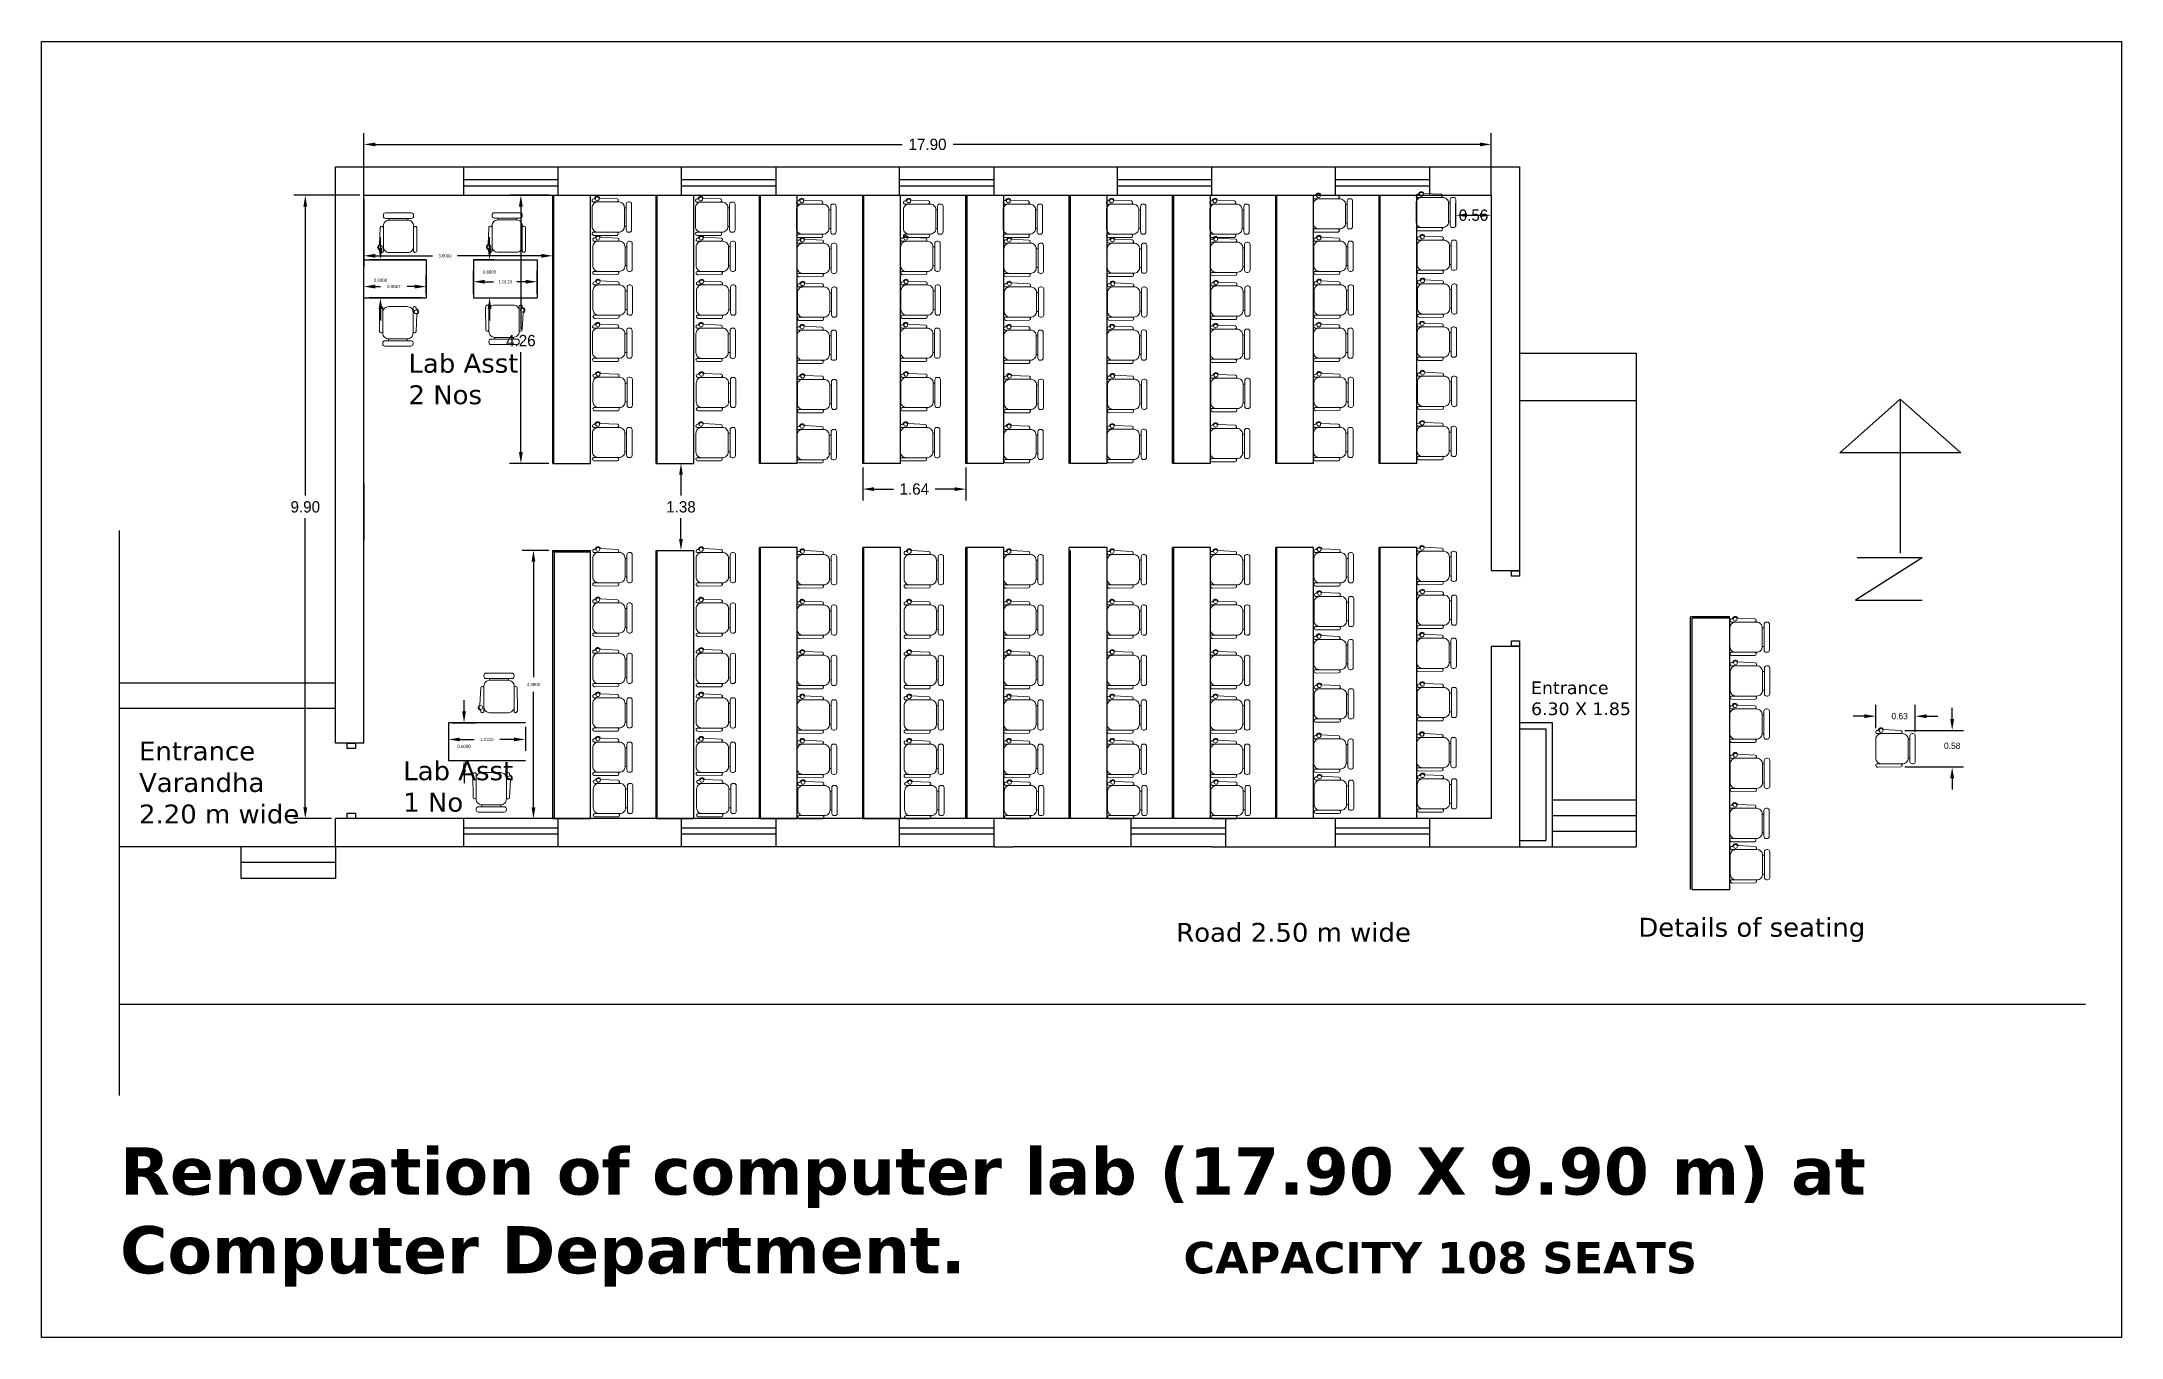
# Model space of a CAD drawing. Header units: inches. Extents: x 23 to 629, y -355 to 51.
# Drawn here: x 586.77 to 619.79, y -288.48 to -267.9 of the extents above; entities that cross this region are included whole.
import ezdxf

# ---------------------------------------------------------------- set-up
doc = ezdxf.new("R2010")
doc.units = ezdxf.units.IN
doc.header["$MEASUREMENT"] = 0
doc.layers.add('FUR', color=252, linetype='Continuous', lineweight=9)
doc.layers.add('FURN', color=252, linetype='Continuous', lineweight=9)
doc.dimstyles.get("Standard").update_dxf_attribs({"dimtxt": 0.18, "dimasz": 0.18, "dimexe": 0.18, "dimexo": 0.0625, "dimgap": 0.09, "dimtad": 0, "dimtih": 1, "dimtoh": 1, "dimdec": 4, "dimzin": 0, "dimdsep": 46, "dimtxsty": 'Standard', "dimcen": 0.09, "dimadec": 0, "dimazin": 0, "dimtfac": 1, "dimtdec": 4, "dimtofl": 0, "dimtmove": 0, "dimatfit": 3, "dimfxl": 1, "dimtolj": 1, "dimtzin": 0, "dimarcsym": 0})

msp = doc.modelspace()

# ---------------------------------------------------------------- texts
at = {"attachment_point": 1}
for s, insert, char_height, width in [('{\\fVerdana|b0|i0|c0|p34;Lab Asst\\P2 Nos}', (592.59417, -272.8605), 0.3, 2.9300853), ('{\\fVerdana|b0|i0|c0|p34;Entrance\\P6.30 X 1.85}', (610.41762, -278.06453), 0.2, 2.6756777), ('{\\fVerdana|b0|i0|c0|p34;Entrance Varandha\\P2.20 m wide}', (588.31575, -279.01796), 0.3, 2.9300853), ('{\\fVerdana|b0|i0|c0|p34;Lab Asst\\P1 No}', (592.5105, -279.33186), 0.3, 2.9300853), ('{\\fVerdana|b0|i0|c0|p34;Road 2.50 m wide}', (604.78362, -281.89808), 0.3, 5.1441554), ('{\\fVerdana|b0|i0|c0|p34;Details of seating}', (612.11983, -281.81754), 0.3, 5.1441554), ('{\\fVerdana|b1|i0|c0|p34;\\H0.75x;Renovation of computer lab (17.90 X 9.90 m) at Computer Department.   \\H1.333x;     \\H0.5x;CAPACITY 108 SEATS}', (588.01337, -285.4634), 1, 27.74073)]:
    msp.add_mtext(s, dxfattribs=dict(at, insert=insert, char_height=char_height, width=width))

# ---------------------------------------------------------------- blocks, each defined once
blk = doc.blocks.new('CINE CHAIR')
at = {"layer": 'FUR', "color": 48, "lineweight": 0}
for p, q in [((448043.776, 57308.306), (448043.8, 57308.306)), ((448043.776, 57308.058), (448043.8, 57308.058))]:
    blk.add_line(p, q, dxfattribs=at)
blk.add_lwpolyline([(448043.45, 57308.434), (448043.678, 57308.423, -0.388092), (448043.695, 57308.404), (448043.695, 57308.401, -0.414214), (448043.676, 57308.382), (448043.367, 57308.382, -0.414214), (448043.348, 57308.401), (448043.348, 57308.404, -0.491313), (448043.377, 57308.423), (448043.384, 57308.436)], format="xyb", dxfattribs=at)
for points in [[(448043.424, 57308.382), (448043.7, 57308.382, -0.414214), (448043.776, 57308.306), (448043.776, 57308.058, -0.414214), (448043.7, 57307.982), (448043.424, 57307.982, -0.414214), (448043.348, 57308.058), (448043.348, 57308.306, -0.414214)], [(448043.828, 57308.382), (448043.842, 57308.382, -0.414214), (448043.871, 57308.353), (448043.871, 57308.01, -0.414214), (448043.842, 57307.982), (448043.828, 57307.982, -0.414214), (448043.8, 57308.01), (448043.8, 57308.353, -0.414214)], [(448043.379, 57307.938), (448043.678, 57307.94, 0.393133), (448043.695, 57307.959), (448043.695, 57307.963, 0.414214), (448043.676, 57307.982), (448043.367, 57307.982, 0.414214), (448043.348, 57307.963), (448043.348, 57307.966, 0.435766)]]:
    blk.add_lwpolyline(points, format="xyb", close=True, dxfattribs=at)
blk.add_circle((448043.417, 57308.422), 0.0249, dxfattribs=at)
blk.add_arc((448043.417, 57308.422), 0.0356, 19.6628, 156.9494, dxfattribs=at)
blk = doc.blocks.new('*D195')
at = {"color": 0, "lineweight": -2}
for p, q in [((591.823, -270.342), (590.775, -270.342)), ((590.955, -270.522), (590.955, -275.112)), ((590.955, -280.062), (590.955, -275.472)), ((591.373, -280.242), (590.775, -280.242))]:
    blk.add_line(p, q, dxfattribs=at)
at = {"color": 0}
for points in [[(590.925, -270.522), (590.985, -270.522), (590.955, -270.342)], [(590.925, -280.062), (590.985, -280.062), (590.955, -280.242)]]:
    blk.add_solid(points, dxfattribs=at)
at = {"layer": 'Defpoints', "color": 0}
for p in [(591.885, -270.342), (590.955, -280.242), (591.435, -280.242)]:
    blk.add_point(p, dxfattribs=at)
at = {"color": 0, "insert": (590.955, -275.292), "char_height": 0.18, "attachment_point": 5}
blk.add_mtext('\\A1;9.90', dxfattribs=at)
blk = doc.blocks.new('*D196')
at = {"color": 0, "lineweight": -2}
for p, q in [((615.711, -278.616), (615.531, -278.616)), ((615.891, -278.807), (615.891, -278.436)), ((616.518, -278.864), (616.518, -278.436)), ((616.698, -278.616), (616.878, -278.616))]:
    blk.add_line(p, q, dxfattribs=at)
at = {"color": 0}
for points in [[(615.711, -278.586), (615.711, -278.646), (615.891, -278.616)], [(616.698, -278.586), (616.698, -278.646), (616.518, -278.616)]]:
    blk.add_solid(points, dxfattribs=at)
at = {"layer": 'Defpoints', "color": 0}
for p in [(616.518, -278.616), (615.891, -278.869), (616.518, -278.926)]:
    blk.add_point(p, dxfattribs=at)
at = {"color": 0, "insert": (616.269, -278.616), "char_height": 0.1, "attachment_point": 5}
blk.add_mtext('\\A1;0.63', dxfattribs=at)
blk = doc.blocks.new('*D197')
at = {"color": 0, "lineweight": -2}
for p, q in [((617.103, -278.662), (617.103, -278.482)), ((616.349, -278.842), (617.283, -278.842)), ((616.349, -279.422), (617.283, -279.422)), ((617.103, -279.602), (617.103, -279.782))]:
    blk.add_line(p, q, dxfattribs=at)
at = {"color": 0}
for points in [[(617.073, -278.662), (617.133, -278.662), (617.103, -278.842)], [(617.073, -279.602), (617.133, -279.602), (617.103, -279.422)]]:
    blk.add_solid(points, dxfattribs=at)
at = {"layer": 'Defpoints', "color": 0}
for p in [(616.287, -278.842), (617.103, -278.842), (616.286, -279.422)]:
    blk.add_point(p, dxfattribs=at)
at = {"color": 0, "insert": (617.103, -279.086), "char_height": 0.1, "attachment_point": 5}
blk.add_mtext('\\A1;0.58', dxfattribs=at)
blk = doc.blocks.new('*D198')
at = {"color": 0, "lineweight": -2}
for p, q in [((591.885, -270.342), (591.885, -269.355)), ((609.785, -270.342), (609.785, -269.355)), ((592.065, -269.535), (600.43, -269.535)), ((609.605, -269.535), (601.24, -269.535))]:
    blk.add_line(p, q, dxfattribs=at)
at = {"color": 0}
for points in [[(592.065, -269.505), (592.065, -269.565), (591.885, -269.535)], [(609.605, -269.505), (609.605, -269.565), (609.785, -269.535)]]:
    blk.add_solid(points, dxfattribs=at)
at = {"layer": 'Defpoints', "color": 0}
for p in [(609.785, -269.535), (591.885, -270.404), (609.785, -270.404)]:
    blk.add_point(p, dxfattribs=at)
at = {"color": 0, "insert": (600.835, -269.535), "char_height": 0.18, "attachment_point": 5}
blk.add_mtext('\\A1;17.90', dxfattribs=at)
blk = doc.blocks.new('*D206')
at = {"color": 0, "lineweight": -2}
for p, q in [((591.885, -270.404), (591.885, -271.484)), ((594.885, -270.404), (594.885, -271.484)), ((592.065, -271.304), (592.975, -271.304)), ((594.705, -271.304), (593.372, -271.304))]:
    blk.add_line(p, q, dxfattribs=at)
at = {"color": 0}
for points in [[(592.065, -271.274), (592.065, -271.334), (591.885, -271.304)], [(594.705, -271.274), (594.705, -271.334), (594.885, -271.304)]]:
    blk.add_solid(points, dxfattribs=at)
at = {"layer": 'Defpoints', "color": 0}
for p in [(591.885, -270.342), (594.885, -270.342), (591.885, -271.304)]:
    blk.add_point(p, dxfattribs=at)
at = {"color": 0, "insert": (593.173, -271.304), "char_height": 0.05, "attachment_point": 5}
blk.add_mtext('\\A1;3.0000', dxfattribs=at)
blk = doc.blocks.new('*D207')
at = {"color": 0, "lineweight": -2}
for p, q in [((596.588, -274.602), (597.1, -274.602)), ((596.92, -274.782), (596.92, -275.112)), ((596.92, -275.802), (596.92, -275.472)), ((596.588, -275.982), (597.1, -275.982))]:
    blk.add_line(p, q, dxfattribs=at)
at = {"color": 0}
for points in [[(596.89, -274.782), (596.95, -274.782), (596.92, -274.602)], [(596.89, -275.802), (596.95, -275.802), (596.92, -275.982)]]:
    blk.add_solid(points, dxfattribs=at)
at = {"layer": 'Defpoints', "color": 0}
for p in [(596.525, -274.602), (596.92, -274.602), (596.525, -275.982)]:
    blk.add_point(p, dxfattribs=at)
at = {"color": 0, "insert": (596.92, -275.292), "char_height": 0.18, "attachment_point": 5}
blk.add_mtext('\\A1;1.38', dxfattribs=at)
blk = doc.blocks.new('*D208')
at = {"color": 0, "lineweight": -2}
for p, q in [((599.805, -274.664), (599.805, -275.189)), ((601.445, -274.664), (601.445, -275.189)), ((599.985, -275.009), (600.295, -275.009)), ((601.265, -275.009), (600.955, -275.009))]:
    blk.add_line(p, q, dxfattribs=at)
at = {"color": 0}
for points in [[(599.985, -274.979), (599.985, -275.039), (599.805, -275.009)], [(601.265, -274.979), (601.265, -275.039), (601.445, -275.009)]]:
    blk.add_solid(points, dxfattribs=at)
at = {"layer": 'Defpoints', "color": 0}
for p in [(599.805, -274.602), (601.445, -274.602), (601.445, -275.009)]:
    blk.add_point(p, dxfattribs=at)
at = {"color": 0, "insert": (600.625, -275.009), "char_height": 0.18, "attachment_point": 5}
blk.add_mtext('\\A1;1.64', dxfattribs=at)
blk = doc.blocks.new('*D209')
at = {"color": 0, "lineweight": -2}
for p, q in [((594.823, -275.982), (594.398, -275.982)), ((594.578, -276.162), (594.578, -277.997)), ((594.578, -280.062), (594.578, -278.227)), ((594.823, -280.242), (594.398, -280.242))]:
    blk.add_line(p, q, dxfattribs=at)
at = {"color": 0}
for points in [[(594.548, -276.162), (594.608, -276.162), (594.578, -275.982)], [(594.548, -280.062), (594.608, -280.062), (594.578, -280.242)]]:
    blk.add_solid(points, dxfattribs=at)
at = {"layer": 'Defpoints', "color": 0}
for p in [(594.578, -275.982), (594.885, -275.982), (594.885, -280.242)]:
    blk.add_point(p, dxfattribs=at)
at = {"color": 0, "insert": (594.578, -278.112), "char_height": 0.05, "attachment_point": 5}
blk.add_mtext('\\A1;4.2600', dxfattribs=at)
blk = doc.blocks.new('*D210')
at = {"color": 0, "lineweight": -2}
for p, q in [((594.823, -270.342), (594.198, -270.342)), ((594.378, -270.522), (594.378, -272.472)), ((594.378, -274.422), (594.378, -272.832)), ((594.823, -274.602), (594.198, -274.602))]:
    blk.add_line(p, q, dxfattribs=at)
at = {"color": 0}
for points in [[(594.348, -270.522), (594.408, -270.522), (594.378, -270.342)], [(594.348, -274.422), (594.408, -274.422), (594.378, -274.602)]]:
    blk.add_solid(points, dxfattribs=at)
at = {"layer": 'Defpoints', "color": 0}
for p in [(594.378, -270.342), (594.885, -270.342), (594.885, -274.602)]:
    blk.add_point(p, dxfattribs=at)
at = {"color": 0, "insert": (594.378, -272.652), "char_height": 0.18, "attachment_point": 5}
blk.add_mtext('\\A1;4.26', dxfattribs=at)
blk = doc.blocks.new('*D211')
at = {"color": 0, "lineweight": -2}
for p, q in [((609.785, -270.404), (609.785, -270.84)), ((609.22, -270.473), (609.22, -270.84)), ((609.4, -270.66), (609.605, -270.66))]:
    blk.add_line(p, q, dxfattribs=at)
at = {"color": 0}
for points in [[(609.4, -270.63), (609.4, -270.69), (609.22, -270.66)], [(609.605, -270.63), (609.605, -270.69), (609.785, -270.66)]]:
    blk.add_solid(points, dxfattribs=at)
at = {"layer": 'Defpoints', "color": 0}
for p in [(609.22, -270.41), (609.785, -270.342), (609.785, -270.66)]:
    blk.add_point(p, dxfattribs=at)
at = {"color": 0, "insert": (609.503, -270.66), "char_height": 0.18, "attachment_point": 5}
blk.add_mtext('\\A1;0.56', dxfattribs=at)
blk = doc.blocks.new('*D215')
at = {"color": 0, "lineweight": -2}
for p, q in [((592.149, -271.19), (592.149, -271.01)), ((592.811, -271.37), (591.969, -271.37)), ((592.811, -271.97), (591.969, -271.97)), ((592.149, -272.15), (592.149, -272.33))]:
    blk.add_line(p, q, dxfattribs=at)
at = {"color": 0}
for points in [[(592.119, -271.19), (592.179, -271.19), (592.149, -271.37)], [(592.119, -272.15), (592.179, -272.15), (592.149, -271.97)]]:
    blk.add_solid(points, dxfattribs=at)
at = {"layer": 'Defpoints', "color": 0}
for p in [(592.874, -271.37), (592.149, -271.97), (592.874, -271.97)]:
    blk.add_point(p, dxfattribs=at)
at = {"color": 0, "insert": (592.149, -271.693), "char_height": 0.05, "attachment_point": 5}
blk.add_mtext('\\A1;0.6000', dxfattribs=at)
blk = doc.blocks.new('*D252')
at = {"color": 0, "lineweight": -2}
for p, q in [((593.229, -278.782), (593.229, -279.165)), ((593.409, -278.985), (593.637, -278.985)), ((594.27, -278.985), (594.042, -278.985)), ((594.45, -278.782), (594.45, -279.165))]:
    blk.add_line(p, q, dxfattribs=at)
at = {"color": 0}
for points in [[(593.409, -278.955), (593.409, -279.015), (593.229, -278.985)], [(594.27, -278.955), (594.27, -279.015), (594.45, -278.985)]]:
    blk.add_solid(points, dxfattribs=at)
at = {"layer": 'Defpoints', "color": 0}
for p in [(593.229, -278.72), (594.45, -278.72), (594.45, -278.985)]:
    blk.add_point(p, dxfattribs=at)
at = {"color": 0, "insert": (593.84, -278.985), "char_height": 0.05, "attachment_point": 5}
blk.add_mtext('\\A1;1.2220', dxfattribs=at)
blk = doc.blocks.new('*D253')
at = {"color": 0, "lineweight": -2}
for p, q in [((593.476, -278.54), (593.476, -278.36)), ((593.291, -278.72), (593.656, -278.72)), ((593.291, -279.32), (593.656, -279.32)), ((593.476, -279.5), (593.476, -279.68))]:
    blk.add_line(p, q, dxfattribs=at)
at = {"color": 0}
for points in [[(593.446, -278.54), (593.506, -278.54), (593.476, -278.72)], [(593.446, -279.5), (593.506, -279.5), (593.476, -279.32)]]:
    blk.add_solid(points, dxfattribs=at)
at = {"layer": 'Defpoints', "color": 0}
for p in [(593.229, -278.72), (593.229, -279.32), (593.476, -279.32)]:
    blk.add_point(p, dxfattribs=at)
at = {"color": 0, "insert": (593.476, -279.095), "char_height": 0.05, "attachment_point": 5}
blk.add_mtext('\\A1;0.6000', dxfattribs=at)
blk = doc.blocks.new('*D254')
at = {"color": 0, "lineweight": -2}
for p, q in [((593.624, -271.907), (593.624, -271.536)), ((593.804, -271.716), (593.944, -271.716)), ((594.455, -271.716), (594.315, -271.716)), ((594.635, -271.907), (594.635, -271.536))]:
    blk.add_line(p, q, dxfattribs=at)
at = {"color": 0}
for points in [[(593.804, -271.686), (593.804, -271.746), (593.624, -271.716)], [(594.455, -271.686), (594.455, -271.746), (594.635, -271.716)]]:
    blk.add_solid(points, dxfattribs=at)
at = {"layer": 'Defpoints', "color": 0}
for p in [(593.624, -271.716), (593.624, -271.97), (594.635, -271.97)]:
    blk.add_point(p, dxfattribs=at)
at = {"color": 0, "insert": (594.129, -271.716), "char_height": 0.05, "attachment_point": 5}
blk.add_mtext('\\A1;1.0113', dxfattribs=at)
blk = doc.blocks.new('*D255')
at = {"color": 0, "lineweight": -2}
for p, q in [((593.881, -271.19), (593.881, -271.01)), ((593.686, -271.37), (594.061, -271.37)), ((593.686, -271.97), (594.061, -271.97)), ((593.881, -272.15), (593.881, -272.33))]:
    blk.add_line(p, q, dxfattribs=at)
at = {"color": 0}
for points in [[(593.851, -271.19), (593.911, -271.19), (593.881, -271.37)], [(593.851, -272.15), (593.911, -272.15), (593.881, -271.97)]]:
    blk.add_solid(points, dxfattribs=at)
at = {"layer": 'Defpoints', "color": 0}
for p in [(593.624, -271.37), (593.624, -271.97), (593.881, -271.97)]:
    blk.add_point(p, dxfattribs=at)
at = {"color": 0, "insert": (593.881, -271.561), "char_height": 0.05, "attachment_point": 5}
blk.add_mtext('\\A1;0.6000', dxfattribs=at)
blk = doc.blocks.new('*D256')
at = {"color": 0, "lineweight": -2}
for p, q in [((591.885, -271.907), (591.885, -271.613)), ((592.874, -271.907), (592.874, -271.613)), ((592.065, -271.793), (592.149, -271.793)), ((592.694, -271.793), (592.571, -271.793))]:
    blk.add_line(p, q, dxfattribs=at)
at = {"color": 0}
for points in [[(592.065, -271.763), (592.065, -271.823), (591.885, -271.793)], [(592.694, -271.763), (592.694, -271.823), (592.874, -271.793)]]:
    blk.add_solid(points, dxfattribs=at)
at = {"layer": 'Defpoints', "color": 0}
for p in [(591.885, -271.97), (592.874, -271.793), (592.874, -271.97)]:
    blk.add_point(p, dxfattribs=at)
at = {"color": 0, "insert": (592.36, -271.793), "char_height": 0.05, "attachment_point": 5}
blk.add_mtext('\\A1;0.9887', dxfattribs=at)

# ---------------------------------------------------------------- dimensions: what is measured, and where the dimension line sits
for base, p1, p2, override, picture, middle in [((609.78512, -269.53535), (591.88512, -270.40431), (609.78512, -270.40431), {"dimdec": 2}, '*D198', (600.83512, -269.53535)), ((594.45049, -278.98517), (593.22852, -278.71951), (594.45049, -278.71951), {"dimtxt": 0.05}, '*D252', (593.83951, -278.98517))]:
    dim = msp.add_linear_dim(base=base, p1=p1, p2=p2, dimstyle='Standard', override=override)
    dim.commit()
    dim.dimension.update_dxf_attribs({"geometry": picture, "text_midpoint": middle})
for base, p1, p2, override, picture, middle in [((590.95531, -280.24181), (591.88512, -270.34181), (591.43512, -280.24181), {"dimdec": 2}, '*D195', (590.95531, -275.29181)), ((594.37791, -270.34181), (594.88512, -274.60181), (594.88512, -270.34181), {"dimdec": 2}, '*D210', (594.37791, -272.65181)), ((592.14868, -271.96989), (592.87381, -271.36989), (592.87381, -271.96989), {"dimtxt": 0.05}, '*D215', (592.14868, -271.69276)), ((593.88129, -271.96989), (593.62381, -271.36989), (593.62381, -271.96989), {"dimtxt": 0.05}, '*D255', (593.88129, -271.56138)), ((594.57818, -275.98181), (594.88512, -280.24181), (594.88512, -275.98181), {"dimtxt": 0.05}, '*D209', (594.57818, -278.11181)), ((593.47648, -279.31951), (593.22852, -278.71951), (593.22852, -279.31951), {"dimtxt": 0.05}, '*D253', (593.47648, -279.0953)), ((617.10257, -278.84216), (616.28647, -279.4217), (616.28679, -278.84216), {"dimtxt": 0.1, "dimdec": 2}, '*D197', (617.10257, -279.08638))]:
    dim = msp.add_linear_dim(base=base, p1=p1, p2=p2, angle=90, dimstyle='Standard', override=override)
    dim.commit()
    dim.dimension.update_dxf_attribs({"geometry": picture, "text_midpoint": middle, "dimtype": 160})
for base, p1, p2, override, picture, middle in [((591.88512, -271.30401), (594.88512, -270.34181), (591.88512, -270.34181), {"dimtxt": 0.05}, '*D206', (593.17323, -271.30401)), ((609.78512, -270.66028), (609.22027, -270.41028), (609.78512, -270.34181), {"dimdec": 2}, '*D211', (609.5027, -270.66028)), ((592.87381, -271.79341), (591.88512, -271.96989), (592.87381, -271.96989), {"dimtxt": 0.05}, '*D256', (592.35982, -271.79341)), ((593.62381, -271.71646), (594.63512, -271.96989), (593.62381, -271.96989), {"dimtxt": 0.05}, '*D254', (594.12947, -271.71646)), ((601.44512, -275.00918), (599.80512, -274.60181), (601.44512, -274.60181), {"dimdec": 2}, '*D208', (600.62512, -275.00918)), ((616.51801, -278.61631), (615.89101, -278.86913), (616.51801, -278.92614), {"dimtxt": 0.1, "dimdec": 2}, '*D196', (616.26875, -278.61631))]:
    dim = msp.add_linear_dim(base=base, p1=p1, p2=p2, dimstyle='Standard', override=override)
    dim.commit()
    dim.dimension.update_dxf_attribs({"geometry": picture, "text_midpoint": middle, "dimtype": 160})
dim = msp.add_linear_dim(base=(596.92038, -274.60181), p1=(596.52512, -275.98181), p2=(596.52512, -274.60181), angle=90, dimstyle='Standard', override={"dimdec": 2})
dim.commit()
dim.dimension.update_dxf_attribs({"geometry": '*D207', "text_midpoint": (596.92038, -275.29181)})

# ---------------------------------------------------------------- linework, layer by layer
for p, q in [((591.43512, -279.04181), (591.43512, -269.89181)), ((591.43512, -269.89181), (609.78512, -269.89181)), ((593.46512, -269.89181), (593.46512, -270.34181)), ((593.46512, -270.09181), (594.96512, -270.09181)), ((594.96512, -269.89181), (594.96512, -270.34181)), ((596.92512, -269.89181), (596.92512, -270.34181)), ((596.92512, -270.09181), (598.42512, -270.09181)), ((598.42512, -269.89181), (598.42512, -270.34181)), ((600.38512, -269.89181), (600.38512, -270.34181)), ((600.38512, -270.09181), (601.88512, -270.09181)), ((601.88512, -269.89181), (601.88512, -270.34181)), ((603.84512, -269.89181), (603.84512, -270.34181)), ((603.84512, -270.09181), (605.34512, -270.09181)), ((605.34512, -269.89181), (605.34512, -270.34181)), ((607.30512, -269.89181), (607.30512, -270.34181)), ((607.30512, -270.09181), (608.80512, -270.09181)), ((608.80512, -269.89181), (608.80512, -270.34181)), ((609.78512, -269.89181), (610.23512, -269.89181)), ((610.23512, -269.89181), (610.23512, -275.94163)), ((591.88512, -279.04181), (591.88512, -270.34181)), ((591.88512, -270.34181), (609.78512, -270.34181)), ((593.46512, -270.19181), (594.96512, -270.19181)), ((596.18512, -270.34181), (606.61012, -270.34181)), ((596.92512, -270.19181), (598.42512, -270.19181)), ((600.38512, -270.19181), (601.88512, -270.19181)), ((603.84512, -270.19181), (605.34512, -270.19181)), ((607.30512, -270.19181), (608.80512, -270.19181)), ((609.78512, -270.34181), (609.78512, -275.94163)), ((591.88512, -271.36989), (592.87381, -271.36989)), ((592.87381, -271.36989), (592.44881, -271.36989)), ((592.87381, -271.36989), (592.87381, -271.96989)), ((593.94881, -271.36989), (593.62381, -271.36989)), ((593.62381, -271.36989), (594.63512, -271.36989)), ((593.62381, -271.36989), (593.62381, -271.96989)), ((594.63512, -271.36989), (594.63512, -271.96989)), ((591.88512, -271.96989), (592.87381, -271.96989)), ((593.62381, -271.96989), (594.63512, -271.96989)), ((610.23512, -272.85116), (612.08512, -272.85116)), ((612.08512, -272.85116), (612.08512, -280.69181)), ((610.23512, -273.60116), (612.08512, -273.60116)), ((615.3176, -274.43096), (616.27904, -273.57915)), ((616.27904, -273.57915), (617.24047, -274.43096)), ((616.27904, -273.57915), (616.27904, -276.02417)), ((617.24047, -274.43096), (615.3176, -274.43096)), ((591.88672, -274.91824), (591.88672, -275.81824)), ((587.99785, -275.66554), (587.99785, -284.64046)), ((609.78512, -275.94163), (609.78512, -276.19181)), ((610.23512, -275.94163), (610.23512, -276.09181)), ((609.78512, -276.19181), (609.78512, -276.30324)), ((609.78512, -276.30324), (610.23512, -276.30324)), ((610.23512, -276.09181), (610.23512, -276.39212)), ((616.62739, -276.10264), (615.5664, -276.77123)), ((616.62739, -276.10264), (615.59587, -276.10264)), ((616.62739, -276.10264), (615.74323, -276.10264)), ((615.5664, -276.77123), (616.62739, -276.77123)), ((609.78512, -277.50324), (609.78512, -277.76036)), ((609.78512, -277.50324), (610.23512, -277.50324)), ((610.23512, -277.50324), (610.23512, -277.84924)), ((609.78512, -277.76036), (609.78512, -280.24181)), ((610.23512, -277.84924), (610.23512, -280.69181)), ((591.43512, -278.09181), (587.99785, -278.09181)), ((591.43512, -278.49181), (587.99785, -278.49181)), ((593.75352, -278.71951), (593.22852, -278.71951)), ((593.22852, -278.71951), (593.22852, -279.31951)), ((594.45352, -278.71951), (593.75352, -278.71951)), ((610.23512, -278.71406), (610.75119, -278.71406)), ((610.23512, -278.81406), (610.65119, -278.81406)), ((610.65119, -278.81406), (610.65119, -280.59181)), ((610.75119, -278.71406), (610.75119, -280.69181)), ((591.88512, -279.04181), (591.43512, -279.04181)), ((593.22852, -279.31951), (594.45049, -279.31951)), ((610.75119, -279.94181), (612.08512, -279.94181)), ((591.43512, -280.69181), (591.43512, -280.24181)), ((592.43512, -280.24181), (591.43512, -280.24181)), ((602.88512, -280.24181), (592.43512, -280.24181)), ((593.46512, -280.24181), (593.46512, -280.69181)), ((594.96512, -280.24181), (594.96512, -280.69181)), ((596.92512, -280.24181), (596.92512, -280.69181)), ((598.42512, -280.24181), (598.42512, -280.69181)), ((600.38512, -280.24181), (600.38512, -280.69181)), ((600.38512, -280.24181), (600.38512, -280.69181)), ((601.88512, -280.24181), (601.88512, -280.69181)), ((601.88512, -280.24181), (601.88512, -280.69181)), ((606.34512, -280.24181), (602.88512, -280.24181)), ((604.06311, -280.24181), (604.06311, -280.69181)), ((604.06311, -280.24181), (604.06311, -280.69181)), ((605.56311, -280.24181), (605.56311, -280.69181)), ((605.56311, -280.24181), (605.56311, -280.69181)), ((609.78512, -280.24181), (606.34512, -280.24181)), ((607.30512, -280.24181), (607.30512, -280.69181)), ((608.80512, -280.24181), (608.80512, -280.69181)), ((610.75119, -280.19181), (612.08512, -280.19181)), ((594.96512, -280.39181), (593.46512, -280.39181)), ((594.96512, -280.49181), (593.46512, -280.49181)), ((598.42512, -280.39181), (596.92512, -280.39181)), ((598.42512, -280.49181), (596.92512, -280.49181)), ((601.88512, -280.39181), (600.38512, -280.39181)), ((601.88512, -280.49181), (600.38512, -280.49181)), ((605.56311, -280.39181), (604.06311, -280.39181)), ((605.56311, -280.49181), (604.06311, -280.49181)), ((608.80512, -280.39181), (607.30512, -280.39181)), ((608.80512, -280.49181), (607.30512, -280.49181)), ((610.23512, -280.59181), (610.65119, -280.59181)), ((610.75119, -280.44181), (612.08512, -280.44181)), ((601.88512, -280.69181), (587.99785, -280.69181)), ((591.43512, -280.69181), (589.93512, -280.69181)), ((589.93512, -281.19181), (589.93512, -280.69181)), ((591.43512, -280.94181), (589.93512, -280.94181)), ((591.43512, -280.69181), (591.43512, -281.19181)), ((601.88512, -280.69181), (602.20138, -280.69181)), ((605.34512, -280.69181), (602.20138, -280.69181)), ((605.34512, -280.69181), (610.75119, -280.69181)), ((610.75119, -280.69181), (612.08512, -280.69181)), ((591.43512, -281.19181), (589.93512, -281.19181)), ((619.2213, -283.19181), (587.99785, -283.19181))]:
    msp.add_line(p, q)
at = {"color": 1}
for p, q in [((594.88512, -274.60181), (594.88512, -270.34181)), ((594.88512, -270.34181), (595.48512, -270.34181)), ((594.90312, -274.60181), (594.90312, -270.34181)), ((595.48512, -274.60181), (595.48512, -270.34181)), ((596.52512, -274.60181), (596.52512, -270.34181)), ((596.52512, -270.34181), (597.12512, -270.34181)), ((596.54312, -274.60181), (596.54312, -270.34181)), ((597.12512, -274.60181), (597.12512, -270.34181)), ((598.16512, -274.60181), (598.16512, -270.34181)), ((598.16512, -270.34181), (598.76512, -270.34181)), ((598.18312, -274.60181), (598.18312, -270.34181)), ((598.76512, -274.60181), (598.76512, -270.34181)), ((599.80512, -274.60181), (599.80512, -270.34181)), ((599.80512, -270.34181), (600.40512, -270.34181)), ((599.82312, -274.60181), (599.82312, -270.34181)), ((600.40512, -274.60181), (600.40512, -270.34181)), ((601.44512, -274.60181), (601.44512, -270.34181)), ((601.44512, -270.34181), (602.04512, -270.34181)), ((601.46312, -274.60181), (601.46312, -270.34181)), ((602.04512, -274.60181), (602.04512, -270.34181)), ((603.08512, -274.60181), (603.08512, -270.34181)), ((603.08512, -270.34181), (603.68512, -270.34181)), ((603.10312, -274.60181), (603.10312, -270.34181)), ((603.68512, -274.60181), (603.68512, -270.34181)), ((604.72512, -274.60181), (604.72512, -270.34181)), ((604.72512, -270.34181), (605.32512, -270.34181)), ((604.74312, -274.60181), (604.74312, -270.34181)), ((605.32512, -274.60181), (605.32512, -270.34181)), ((606.36512, -274.60181), (606.36512, -270.34181)), ((606.36512, -270.34181), (606.96512, -270.34181)), ((606.38312, -274.60181), (606.38312, -270.34181)), ((606.96512, -274.60181), (606.96512, -270.34181)), ((608.00512, -274.60181), (608.00512, -270.34181)), ((608.00512, -270.34181), (608.60512, -270.34181)), ((608.02312, -274.60181), (608.02312, -270.34181)), ((608.60512, -274.60181), (608.60512, -270.34181)), ((594.88512, -274.60181), (595.48512, -274.60181)), ((596.52512, -274.60181), (597.12512, -274.60181)), ((598.76512, -274.60181), (598.16512, -274.60181)), ((600.40512, -274.60181), (599.80512, -274.60181)), ((602.04512, -274.60181), (601.44512, -274.60181)), ((603.68512, -274.60181), (603.08512, -274.60181)), ((605.32512, -274.60181), (604.72512, -274.60181)), ((606.96512, -274.60181), (606.36512, -274.60181)), ((608.60512, -274.60181), (608.00512, -274.60181)), ((594.88512, -280.24181), (594.88512, -275.98181)), ((594.88512, -275.98181), (595.48512, -275.98181)), ((594.88512, -276.00681), (595.48512, -276.00681)), ((594.91012, -280.24181), (594.91012, -275.98181)), ((595.48512, -280.24181), (595.48512, -275.98181)), ((596.52512, -280.24181), (596.52512, -275.98181)), ((596.52512, -275.98181), (597.12512, -275.98181)), ((596.54312, -280.24181), (596.54312, -275.98181)), ((597.12512, -280.24181), (597.12512, -275.98181)), ((598.16512, -275.98181), (598.16512, -275.93681)), ((598.76512, -275.93681), (598.16512, -275.93681)), ((598.16512, -280.24181), (598.16512, -275.98181)), ((598.18312, -275.98181), (598.18312, -275.93681)), ((598.18312, -280.24181), (598.18312, -275.98181)), ((598.76512, -275.98181), (598.76512, -275.93681)), ((598.76512, -280.24181), (598.76512, -275.98181)), ((599.80512, -275.98181), (599.80512, -275.93681)), ((600.40512, -275.93681), (599.80512, -275.93681)), ((599.80512, -280.24181), (599.80512, -275.98181)), ((599.82312, -275.98181), (599.82312, -275.93681)), ((599.82312, -280.24181), (599.82312, -275.98181)), ((600.40512, -275.98181), (600.40512, -275.93681)), ((600.40512, -280.24181), (600.40512, -275.98181)), ((601.44512, -275.98181), (601.44512, -275.93681)), ((602.04512, -275.93681), (601.44512, -275.93681)), ((601.44512, -280.24181), (601.44512, -275.98181)), ((601.46312, -275.98181), (601.46312, -275.93681)), ((601.46312, -280.24181), (601.46312, -275.98181)), ((602.04512, -275.98181), (602.04512, -275.93681)), ((602.04513, -280.24181), (602.04512, -275.98181)), ((603.08512, -275.98181), (603.08512, -275.93681)), ((603.68512, -275.93681), (603.08512, -275.93681)), ((603.08512, -280.24181), (603.08512, -275.98181)), ((603.10312, -280.24181), (603.10312, -275.98181)), ((603.68512, -275.98181), (603.68512, -275.93681)), ((603.68513, -280.24181), (603.68512, -275.98181)), ((604.72512, -275.98181), (604.72512, -275.93681)), ((605.32512, -275.93681), (604.72512, -275.93681)), ((604.72512, -280.24181), (604.72512, -275.98181)), ((604.74312, -275.98181), (604.74312, -275.93681)), ((604.74312, -280.24181), (604.74312, -275.98181)), ((605.32512, -275.98181), (605.32512, -275.93681)), ((605.32512, -280.24181), (605.32512, -275.98181)), ((606.36512, -280.24181), (606.36512, -275.93681)), ((606.96512, -275.93681), (606.36512, -275.93681)), ((606.38312, -280.24181), (606.38312, -275.93681)), ((606.96512, -280.24181), (606.96512, -275.93681)), ((608.00512, -280.24181), (608.00512, -275.93681)), ((608.60512, -275.93681), (608.00512, -275.93681)), ((608.02312, -280.24181), (608.02312, -275.93681)), ((608.60512, -280.24181), (608.60512, -275.93681)), ((612.94946, -281.36653), (612.94946, -277.03653)), ((613.57446, -277.03653), (612.94946, -277.03653)), ((612.97446, -281.36653), (612.97446, -277.06153)), ((613.57446, -277.06153), (612.97446, -277.06153)), ((613.57446, -281.36653), (613.57446, -277.06153)), ((594.88512, -280.24181), (595.48512, -280.24181)), ((596.52512, -280.24181), (597.12512, -280.24181)), ((598.16512, -280.24181), (598.76512, -280.24181)), ((599.80512, -280.24181), (600.40512, -280.24181)), ((612.97446, -281.36653), (613.57446, -281.36653))]:
    msp.add_line(p, q, dxfattribs=at)
for points in [[(586.76857, -267.90216), (619.7901, -267.90216), (619.7901, -288.48133), (586.76857, -288.48133)], [(610.23561, -276.30538), (610.23561, -276.39212), (610.10692, -276.39212), (610.10692, -276.30538)], [(610.23561, -277.41864), (610.23561, -277.50538), (610.10692, -277.50538), (610.10692, -277.41864)], [(591.75077, -279.04316), (591.75077, -279.12989), (591.62208, -279.12989), (591.62208, -279.04316)], [(591.75077, -280.15497), (591.75077, -280.2417), (591.62208, -280.2417), (591.62208, -280.15497)]]:
    msp.add_lwpolyline(points, close=True)

# ---------------------------------------------------------------- block references
at = {"xscale": 1.200000000000004, "yscale": 1.200000000000003, "zscale": 1.2, "rotation": 359.9991434073998}
msp.add_blockref('CINE CHAIR', (-537037.15502, -69040.91183), dxfattribs=at)
at = {"layer": 'FURN', "yscale": 1.200000000000003, "zscale": 1.2}
for p, xscale, rotation in [((-537057.53671, -69032.46927), 1.200000000000004, 359.9991434073998), ((-537055.895, -69032.47034), 1.200000000000004, 359.9991434073998), ((-537054.29069, -69032.50203), 1.200000000000004, 359.9991434073998), ((-537052.59288, -69032.50203), 1.200000000000004, 359.9991434073998), ((-537051.01069, -69032.50203), 1.200000000000004, 359.9991434073998), ((-537049.37069, -69032.50203), 1.200000000000004, 359.9991434073998), ((-537047.73069, -69032.50203), 1.200000000000004, 359.9991434073998), ((-537046.08871, -69032.41774), 1.200000000000004, 359.9991434073998), ((-537044.45275, -69032.39598), 1.200000000000004, 359.9991434073998), ((69354.21495, -537924.29734), 1.200000000000009, 89.99914340739974), ((69355.94103, -537924.29352), 1.200000000000008, 89.99914340739974), ((-537057.52689, -69033.09213), 1.200000000000004, 359.9991434073998), ((-537055.88519, -69033.09319), 1.200000000000004, 359.9991434073998), ((-537054.28088, -69033.12489), 1.200000000000004, 359.9991434073998), ((-537052.63783, -69033.09312), 1.200000000000004, 359.9991434073998), ((-537050.99771, -69033.12363), 1.200000000000004, 359.9991434073998), ((-537049.35774, -69033.12242), 1.200000000000004, 359.9991434073998), ((-537047.71839, -69033.10853), 1.200000000000004, 359.9991434073998), ((-537046.07862, -69033.09148), 1.200000000000004, 359.9991434073998), ((-537044.43686, -69033.07481), 1.200000000000004, 359.9991434073998), ((-537057.52283, -69033.78699), 1.200000000000004, 359.9991434073998), ((-537055.88112, -69033.78805), 1.200000000000004, 359.9991434073998), ((-537054.27682, -69033.81974), 1.200000000000004, 359.9991434073998), ((-537052.63376, -69033.78798), 1.200000000000004, 359.9991434073998), ((-537050.99365, -69033.81849), 1.200000000000004, 359.9991434073998), ((-537049.35367, -69033.81727), 1.200000000000004, 359.9991434073998), ((-537047.71432, -69033.80339), 1.200000000000004, 359.9991434073998), ((-537046.07456, -69033.78634), 1.200000000000004, 359.9991434073998), ((-537044.4328, -69033.76967), 1.200000000000004, 359.9991434073998), ((-68167.6689, 537380.96018), 1.200000000000008, 269.9991434073997), ((-68169.35453, 537380.93534), 1.200000000000008, 269.9991434073997), ((-537057.52951, -69034.47172), 1.200000000000004, 359.9991434073998), ((-537055.88781, -69034.47278), 1.200000000000004, 359.9991434073998), ((-537054.2835, -69034.50447), 1.200000000000004, 359.9991434073998), ((-537052.64044, -69034.4727), 1.200000000000004, 359.9991434073998), ((-537051.00033, -69034.50321), 1.200000000000004, 359.9991434073998), ((-537049.36035, -69034.502), 1.200000000000004, 359.9991434073998), ((-537047.721, -69034.48812), 1.200000000000004, 359.9991434073998), ((-537046.08124, -69034.47107), 1.200000000000004, 359.9991434073998), ((-537044.43948, -69034.45439), 1.200000000000004, 359.9991434073998), ((-537057.52394, -69035.25391), 1.200000000000004, 359.9991434073998), ((-537055.88224, -69035.25497), 1.200000000000004, 359.9991434073998), ((-537054.27793, -69035.28666), 1.200000000000004, 359.9991434073998), ((-537052.63488, -69035.2549), 1.200000000000004, 359.9991434073998), ((-537050.99476, -69035.2854), 1.200000000000004, 359.9991434073998), ((-537049.35479, -69035.28419), 1.200000000000004, 359.9991434073998), ((-537047.71544, -69035.27031), 1.200000000000004, 359.9991434073998), ((-537046.07567, -69035.25326), 1.200000000000004, 359.9991434073998), ((-537044.43391, -69035.23659), 1.200000000000004, 359.9991434073998), ((-537057.53022, -69036.04932), 1.200000000000004, 359.9991434073998), ((-537055.88851, -69036.05039), 1.200000000000004, 359.9991434073998), ((-537054.28421, -69036.08208), 1.200000000000004, 359.9991434073998), ((-537052.64115, -69036.05031), 1.200000000000004, 359.9991434073998), ((-537051.00103, -69036.08082), 1.200000000000004, 359.9991434073998), ((-537049.36106, -69036.07961), 1.200000000000004, 359.9991434073998), ((-537047.72171, -69036.06573), 1.200000000000004, 359.9991434073998), ((-537046.08194, -69036.04868), 1.200000000000004, 359.9991434073998), ((-537044.44019, -69036.032), 1.200000000000004, 359.9991434073998), ((-537057.52689, -69038.03622), 1.200000000000004, 359.9991434073998), ((-537055.88519, -69038.03728), 1.200000000000004, 359.9991434073998), ((-537054.28088, -69038.06898), 1.200000000000004, 359.9991434073998), ((-537052.58307, -69038.06898), 1.200000000000004, 359.9991434073998), ((-537051.00088, -69038.06898), 1.200000000000004, 359.9991434073998), ((-537049.36088, -69038.06898), 1.200000000000004, 359.9991434073998), ((-537047.72088, -69038.06898), 1.200000000000004, 359.9991434073998), ((-537046.07561, -69038.03835), 1.200000000000004, 359.9991434073998), ((-537044.43965, -69038.01659), 1.200000000000004, 359.9991434073998), ((-537046.07154, -69038.73321), 1.200000000000004, 359.9991434073998), ((-537044.43559, -69038.71145), 1.200000000000004, 359.9991434073998), ((-537057.52689, -69038.83622), 1.200000000000004, 359.9991434073998), ((-537055.88519, -69038.83728), 1.200000000000004, 359.9991434073998), ((-537054.28088, -69038.86898), 1.200000000000004, 359.9991434073998), ((-537052.58307, -69038.86898), 1.200000000000004, 359.9991434073998), ((-537051.00088, -69038.86898), 1.200000000000004, 359.9991434073998), ((-537049.36088, -69038.86898), 1.200000000000004, 359.9991434073998), ((-537047.72088, -69038.86898), 1.200000000000004, 359.9991434073998), ((-537039.47031, -69039.14131), 1.200000000000004, 359.9991434073998), ((-537046.07822, -69039.41793), 1.200000000000004, 359.9991434073998), ((-537044.44227, -69039.39617), 1.200000000000004, 359.9991434073998), ((-537057.52689, -69039.63622), 1.200000000000004, 359.9991434073998), ((-537055.88519, -69039.63728), 1.200000000000004, 359.9991434073998), ((-537054.28088, -69039.66898), 1.200000000000004, 359.9991434073998), ((-537052.58307, -69039.66898), 1.200000000000004, 359.9991434073998), ((-537051.00088, -69039.66898), 1.200000000000004, 359.9991434073998), ((-537049.36088, -69039.66898), 1.200000000000004, 359.9991434073998), ((-537047.72088, -69039.66898), 1.200000000000004, 359.9991434073998), ((69355.81164, -537931.60536), 1.200000000000008, 89.99914340739974), ((-537039.46624, -69039.83616), 1.200000000000004, 359.9991434073998), ((-537057.52689, -69040.3428), 1.200000000000004, 359.9991434073998), ((-537055.88519, -69040.34387), 1.200000000000004, 359.9991434073998), ((-537054.28088, -69040.37556), 1.200000000000004, 359.9991434073998), ((-537052.58307, -69040.37556), 1.200000000000004, 359.9991434073998), ((-537051.00088, -69040.37556), 1.200000000000004, 359.9991434073998), ((-537049.36088, -69040.37556), 1.200000000000004, 359.9991434073998), ((-537047.72088, -69040.37556), 1.200000000000004, 359.9991434073998), ((-537046.07266, -69040.20013), 1.200000000000004, 359.9991434073998), ((-537044.4367, -69040.17836), 1.200000000000004, 359.9991434073998), ((-537039.47292, -69040.52089), 1.200000000000004, 359.9991434073998), ((-537057.52692, -69041.04708), 1.200000000000004, 359.9991434073998), ((-537055.88522, -69041.04814), 1.200000000000004, 359.9991434073998), ((-537054.28091, -69041.07983), 1.200000000000004, 359.9991434073998), ((-537052.5831, -69041.07983), 1.200000000000004, 359.9991434073998), ((-537051.00091, -69041.07983), 1.200000000000004, 359.9991434073998), ((-537049.36091, -69041.07983), 1.200000000000004, 359.9991434073998), ((-537047.72091, -69041.07983), 1.200000000000004, 359.9991434073998), ((-537046.07893, -69040.99554), 1.200000000000004, 359.9991434073998), ((-537044.44297, -69040.97378), 1.200000000000004, 359.9991434073998), ((-537039.46736, -69041.30308), 1.200000000000004, 359.9991434073998), ((-68167.87145, 537373.53438), 1.200000000000008, 269.9991434073997), ((-537057.51852, -69041.7025), 1.200000000000004, 359.9991434073998), ((-537055.87681, -69041.70356), 1.200000000000004, 359.9991434073998), ((-537054.27251, -69041.73525), 1.200000000000004, 359.9991434073998), ((-537052.57469, -69041.73525), 1.200000000000004, 359.9991434073998), ((-537050.99251, -69041.73525), 1.200000000000004, 359.9991434073998), ((-537049.35251, -69041.73525), 1.200000000000004, 359.9991434073998), ((-537047.71251, -69041.73525), 1.200000000000004, 359.9991434073998), ((-537046.07052, -69041.65096), 1.200000000000004, 359.9991434073998), ((-537044.43457, -69041.6292), 1.200000000000004, 359.9991434073998), ((-537039.47363, -69042.0985), 1.200000000000004, 359.9991434073998), ((-537039.46523, -69042.75392), 1.200000000000004, 359.9991434073998)]:
    msp.add_blockref('CINE CHAIR', p, dxfattribs=dict(at, xscale=xscale, rotation=rotation))

msp.set_redraw_order([(e.dxf.handle, doc.entitydb.next_handle()) for e in msp.query("TEXT MTEXT ATTDEF DIMENSION ARC_DIMENSION")])  # texts and dimensions are drawn at this point

doc.saveas('drawing.dxf')
